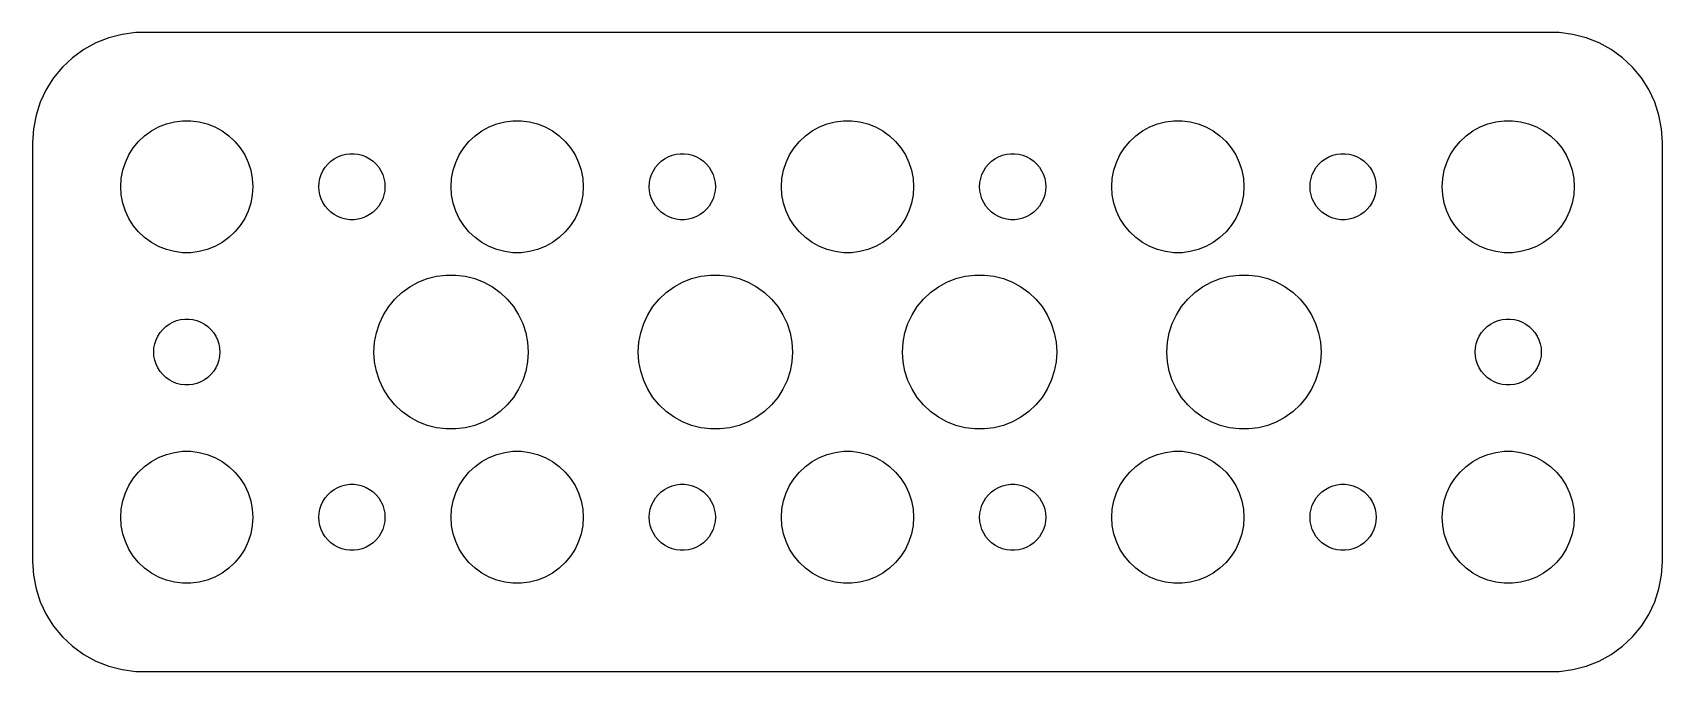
# Model space of a CAD drawing. Header units: metres. Extents: x -37 to 37, y 24.5 to 53.5.
import ezdxf

# ---------------------------------------------------------------- set-up
doc = ezdxf.new("R2010")
doc.units = ezdxf.units.M

msp = doc.modelspace()

# ---------------------------------------------------------------- linework, layer by layer
for p, q in [((-32.9369, 53.4114), (-33.5451, 53.2553)), ((-32.3139, 53.4901), (-32.9369, 53.4114)), ((32.3139, 53.4901), (-32.3139, 53.4901)), ((32.9369, 53.4114), (32.3139, 53.4901)), ((33.5451, 53.2553), (32.9369, 53.4114)), ((-34.6791, 52.7216), (-35.1871, 52.3526)), ((-34.1289, 53.0241), (-34.6791, 52.7216)), ((-33.5451, 53.2553), (-34.1289, 53.0241)), ((34.1289, 53.0241), (33.5451, 53.2553)), ((34.6791, 52.7216), (34.1289, 53.0241)), ((35.1871, 52.3526), (34.6791, 52.7216)), ((-35.6448, 51.9227), (-36.0451, 51.4389)), ((-35.1871, 52.3526), (-35.6448, 51.9227)), ((35.6448, 51.9227), (35.1871, 52.3526)), ((36.0451, 51.4389), (35.6448, 51.9227)), ((-36.0451, 51.4389), (-36.3815, 50.9088)), ((36.3815, 50.9088), (36.0451, 51.4389)), ((-36.6489, 50.3406), (-36.8429, 49.7434)), ((-36.3815, 50.9088), (-36.6489, 50.3406)), ((36.6489, 50.3406), (36.3815, 50.9088)), ((36.8429, 49.7434), (36.6489, 50.3406)), ((-36.8429, 49.7434), (-36.9606, 49.1267)), ((36.9606, 49.1267), (36.8429, 49.7434)), ((-36.9606, 49.1267), (-37, 48.5)), ((-31.9123, 48.8115), (-31.6075, 49.033)), ((-31.6075, 49.033), (-31.2773, 49.2145)), ((-31.2773, 49.2145), (-30.927, 49.3532)), ((-30.927, 49.3532), (-30.5621, 49.4469)), ((-30.5621, 49.4469), (-30.1884, 49.4941)), ((-30.1884, 49.4941), (-29.8116, 49.4941)), ((-29.8116, 49.4941), (-29.4379, 49.4469)), ((-29.4379, 49.4469), (-29.0729, 49.3532)), ((-29.0729, 49.3532), (-28.7227, 49.2145)), ((-28.7227, 49.2145), (-28.3925, 49.033)), ((-28.3925, 49.033), (-28.0877, 48.8115)), ((-16.9123, 48.8115), (-16.6075, 49.033)), ((-16.6075, 49.033), (-16.2773, 49.2145)), ((-16.2773, 49.2145), (-15.927, 49.3532)), ((-15.927, 49.3532), (-15.5621, 49.4469)), ((-15.5621, 49.4469), (-15.1884, 49.4941)), ((-15.1884, 49.4941), (-14.8116, 49.4941)), ((-14.8116, 49.4941), (-14.4379, 49.4469)), ((-14.4379, 49.4469), (-14.0729, 49.3532)), ((-14.0729, 49.3532), (-13.7227, 49.2145)), ((-13.7227, 49.2145), (-13.3925, 49.033)), ((-13.3925, 49.033), (-13.0877, 48.8115)), ((-1.91226, 48.8115), (-1.60747, 49.033)), ((-1.60747, 49.033), (-1.27733, 49.2145)), ((-1.27733, 49.2145), (-0.92705, 49.3532)), ((-0.92705, 49.3532), (-0.56213, 49.4469)), ((-0.56213, 49.4469), (-0.18837, 49.4941)), ((-0.18837, 49.4941), (0.18837, 49.4941)), ((0.18837, 49.4941), (0.56213, 49.4469)), ((0.56213, 49.4469), (0.92705, 49.3532)), ((0.92705, 49.3532), (1.27733, 49.2145)), ((1.27733, 49.2145), (1.60747, 49.033)), ((1.60747, 49.033), (1.91226, 48.8115)), ((13.0877, 48.8115), (13.3925, 49.033)), ((13.3925, 49.033), (13.7227, 49.2145)), ((13.7227, 49.2145), (14.0729, 49.3532)), ((14.0729, 49.3532), (14.4379, 49.4469)), ((14.4379, 49.4469), (14.8116, 49.4941)), ((14.8116, 49.4941), (15.1884, 49.4941)), ((15.1884, 49.4941), (15.5621, 49.4469)), ((15.5621, 49.4469), (15.927, 49.3532)), ((15.927, 49.3532), (16.2773, 49.2145)), ((16.2773, 49.2145), (16.6075, 49.033)), ((16.6075, 49.033), (16.9123, 48.8115)), ((28.0877, 48.8115), (28.3925, 49.033)), ((28.3925, 49.033), (28.7227, 49.2145)), ((28.7227, 49.2145), (29.0729, 49.3532)), ((29.0729, 49.3532), (29.4379, 49.4469)), ((29.4379, 49.4469), (29.8116, 49.4941)), ((29.8116, 49.4941), (30.1884, 49.4941)), ((30.1884, 49.4941), (30.5621, 49.4469)), ((30.5621, 49.4469), (30.927, 49.3532)), ((30.927, 49.3532), (31.2773, 49.2145)), ((31.2773, 49.2145), (31.6075, 49.033)), ((31.6075, 49.033), (31.9123, 48.8115)), ((37, 48.5), (36.9606, 49.1267)), ((-37, 48.5), (-37, 29.5)), ((-32.6289, 47.9453), (-32.427, 48.2634)), ((-32.427, 48.2634), (-32.1869, 48.5536)), ((-32.1869, 48.5536), (-31.9123, 48.8115)), ((-28.0877, 48.8115), (-27.8131, 48.5536)), ((-27.8131, 48.5536), (-27.5729, 48.2634)), ((-27.5729, 48.2634), (-27.3711, 47.9453)), ((-17.6289, 47.9453), (-17.427, 48.2634)), ((-17.427, 48.2634), (-17.1869, 48.5536)), ((-17.1869, 48.5536), (-16.9123, 48.8115)), ((-13.0877, 48.8115), (-12.8131, 48.5536)), ((-12.8131, 48.5536), (-12.5729, 48.2634)), ((-12.5729, 48.2634), (-12.3711, 47.9453)), ((-2.62891, 47.9453), (-2.42705, 48.2634)), ((-2.42705, 48.2634), (-2.1869, 48.5536)), ((-2.1869, 48.5536), (-1.91226, 48.8115)), ((1.91226, 48.8115), (2.1869, 48.5536)), ((2.1869, 48.5536), (2.42705, 48.2634)), ((2.42705, 48.2634), (2.62891, 47.9453)), ((12.3711, 47.9453), (12.5729, 48.2634)), ((12.5729, 48.2634), (12.8131, 48.5536)), ((12.8131, 48.5536), (13.0877, 48.8115)), ((16.9123, 48.8115), (17.1869, 48.5536)), ((17.1869, 48.5536), (17.427, 48.2634)), ((17.427, 48.2634), (17.6289, 47.9453)), ((27.3711, 47.9453), (27.5729, 48.2634)), ((27.5729, 48.2634), (27.8131, 48.5536)), ((27.8131, 48.5536), (28.0877, 48.8115)), ((31.9123, 48.8115), (32.1869, 48.5536)), ((32.1869, 48.5536), (32.427, 48.2634)), ((32.427, 48.2634), (32.6289, 47.9453)), ((37, 29.5), (37, 48.5)), ((-32.9057, 47.2461), (-32.7893, 47.6044)), ((-32.7893, 47.6044), (-32.6289, 47.9453)), ((-27.3711, 47.9453), (-27.2107, 47.6044)), ((-27.2107, 47.6044), (-27.0942, 47.2461)), ((-23.8145, 47.2226), (-23.7135, 47.3817)), ((-23.7135, 47.3817), (-23.5934, 47.5268)), ((-23.5934, 47.5268), (-23.4561, 47.6558)), ((-23.4561, 47.6558), (-23.3037, 47.7665)), ((-23.3037, 47.7665), (-23.1387, 47.8572)), ((-23.1387, 47.8572), (-22.9635, 47.9266)), ((-22.9635, 47.9266), (-22.7811, 47.9734)), ((-22.7811, 47.9734), (-22.5942, 47.997)), ((-22.5942, 47.997), (-22.4058, 47.997)), ((-22.4058, 47.997), (-22.2189, 47.9734)), ((-22.2189, 47.9734), (-22.0365, 47.9266)), ((-22.0365, 47.9266), (-21.8613, 47.8572)), ((-21.8613, 47.8572), (-21.6963, 47.7665)), ((-21.6963, 47.7665), (-21.5439, 47.6558)), ((-21.5439, 47.6558), (-21.4065, 47.5268)), ((-21.4065, 47.5268), (-21.2865, 47.3817)), ((-21.2865, 47.3817), (-21.1855, 47.2226)), ((-17.9057, 47.2461), (-17.7893, 47.6044)), ((-17.7893, 47.6044), (-17.6289, 47.9453)), ((-12.3711, 47.9453), (-12.2107, 47.6044)), ((-12.2107, 47.6044), (-12.0942, 47.2461)), ((-8.81445, 47.2226), (-8.71352, 47.3817)), ((-8.71352, 47.3817), (-8.59344, 47.5268)), ((-8.59344, 47.5268), (-8.45613, 47.6558)), ((-8.45613, 47.6558), (-8.30373, 47.7665)), ((-8.30373, 47.7665), (-8.13866, 47.8572)), ((-8.13866, 47.8572), (-7.96352, 47.9266)), ((-7.96352, 47.9266), (-7.78107, 47.9734)), ((-7.78107, 47.9734), (-7.59418, 47.997)), ((-7.59418, 47.997), (-7.40581, 47.997)), ((-7.40581, 47.997), (-7.21892, 47.9734)), ((-7.21892, 47.9734), (-7.03647, 47.9266)), ((-7.03647, 47.9266), (-6.86133, 47.8572)), ((-6.86133, 47.8572), (-6.69626, 47.7665)), ((-6.69626, 47.7665), (-6.54385, 47.6558)), ((-6.54385, 47.6558), (-6.40654, 47.5268)), ((-6.40654, 47.5268), (-6.28647, 47.3817)), ((-6.28647, 47.3817), (-6.18553, 47.2226)), ((-2.90575, 47.2461), (-2.78932, 47.6044)), ((-2.78932, 47.6044), (-2.62891, 47.9453)), ((2.62891, 47.9453), (2.78932, 47.6044)), ((2.78932, 47.6044), (2.90575, 47.2461)), ((6.18553, 47.2226), (6.28647, 47.3817)), ((6.28647, 47.3817), (6.40654, 47.5268)), ((6.40654, 47.5268), (6.54385, 47.6558)), ((6.54385, 47.6558), (6.69626, 47.7665)), ((6.69626, 47.7665), (6.86133, 47.8572)), ((6.86133, 47.8572), (7.03647, 47.9266)), ((7.03647, 47.9266), (7.21892, 47.9734)), ((7.21892, 47.9734), (7.40581, 47.997)), ((7.40581, 47.997), (7.59418, 47.997)), ((7.59418, 47.997), (7.78107, 47.9734)), ((7.78107, 47.9734), (7.96352, 47.9266)), ((7.96352, 47.9266), (8.13866, 47.8572)), ((8.13866, 47.8572), (8.30373, 47.7665)), ((8.30373, 47.7665), (8.45613, 47.6558)), ((8.45613, 47.6558), (8.59344, 47.5268)), ((8.59344, 47.5268), (8.71352, 47.3817)), ((8.71352, 47.3817), (8.81445, 47.2226)), ((12.0942, 47.2461), (12.2107, 47.6044)), ((12.2107, 47.6044), (12.3711, 47.9453)), ((17.6289, 47.9453), (17.7893, 47.6044)), ((17.7893, 47.6044), (17.9057, 47.2461)), ((21.1855, 47.2226), (21.2865, 47.3817)), ((21.2865, 47.3817), (21.4065, 47.5268)), ((21.4065, 47.5268), (21.5439, 47.6558)), ((21.5439, 47.6558), (21.6963, 47.7665)), ((21.6963, 47.7665), (21.8613, 47.8572)), ((21.8613, 47.8572), (22.0365, 47.9266)), ((22.0365, 47.9266), (22.2189, 47.9734)), ((22.2189, 47.9734), (22.4058, 47.997)), ((22.4058, 47.997), (22.5942, 47.997)), ((22.5942, 47.997), (22.7811, 47.9734)), ((22.7811, 47.9734), (22.9635, 47.9266)), ((22.9635, 47.9266), (23.1387, 47.8572)), ((23.1387, 47.8572), (23.3037, 47.7665)), ((23.3037, 47.7665), (23.4561, 47.6558)), ((23.4561, 47.6558), (23.5934, 47.5268)), ((23.5934, 47.5268), (23.7135, 47.3817)), ((23.7135, 47.3817), (23.8145, 47.2226)), ((27.0942, 47.2461), (27.2107, 47.6044)), ((27.2107, 47.6044), (27.3711, 47.9453)), ((32.6289, 47.9453), (32.7893, 47.6044)), ((32.7893, 47.6044), (32.9057, 47.2461)), ((-33, 46.5), (-32.9763, 46.876)), ((-32.9763, 46.876), (-32.9057, 47.2461)), ((-27.0942, 47.2461), (-27.0237, 46.876)), ((-27.0237, 46.876), (-27, 46.5)), ((-24, 46.5), (-23.9882, 46.688)), ((-23.9882, 46.688), (-23.9529, 46.873)), ((-23.9529, 46.873), (-23.8947, 47.0522)), ((-23.8947, 47.0522), (-23.8145, 47.2226)), ((-21.1855, 47.2226), (-21.1053, 47.0522)), ((-21.1053, 47.0522), (-21.0471, 46.873)), ((-21.0471, 46.873), (-21.0118, 46.688)), ((-21.0118, 46.688), (-21, 46.5)), ((-18, 46.5), (-17.9763, 46.876)), ((-17.9763, 46.876), (-17.9057, 47.2461)), ((-12.0942, 47.2461), (-12.0237, 46.876)), ((-12.0237, 46.876), (-12, 46.5)), ((-9, 46.5), (-8.98816, 46.688)), ((-8.98816, 46.688), (-8.95287, 46.873)), ((-8.95287, 46.873), (-8.89465, 47.0522)), ((-8.89465, 47.0522), (-8.81445, 47.2226)), ((-6.18553, 47.2226), (-6.10533, 47.0522)), ((-6.10533, 47.0522), (-6.04712, 46.873)), ((-6.04712, 46.873), (-6.01183, 46.688)), ((-6.01183, 46.688), (-6, 46.5)), ((-3, 46.5), (-2.97633, 46.876)), ((-2.97633, 46.876), (-2.90575, 47.2461)), ((2.90575, 47.2461), (2.97633, 46.876)), ((2.97633, 46.876), (3, 46.5)), ((6, 46.5), (6.01183, 46.688)), ((6.01183, 46.688), (6.04712, 46.873)), ((6.04712, 46.873), (6.10533, 47.0522)), ((6.10533, 47.0522), (6.18553, 47.2226)), ((8.81445, 47.2226), (8.89465, 47.0522)), ((8.89465, 47.0522), (8.95287, 46.873)), ((8.95287, 46.873), (8.98816, 46.688)), ((8.98816, 46.688), (9, 46.5)), ((12, 46.5), (12.0237, 46.876)), ((12.0237, 46.876), (12.0942, 47.2461)), ((17.9057, 47.2461), (17.9763, 46.876)), ((17.9763, 46.876), (18, 46.5)), ((21, 46.5), (21.0118, 46.688)), ((21.0118, 46.688), (21.0471, 46.873)), ((21.0471, 46.873), (21.1053, 47.0522)), ((21.1053, 47.0522), (21.1855, 47.2226)), ((23.8145, 47.2226), (23.8947, 47.0522)), ((23.8947, 47.0522), (23.9529, 46.873)), ((23.9529, 46.873), (23.9882, 46.688)), ((23.9882, 46.688), (24, 46.5)), ((27, 46.5), (27.0237, 46.876)), ((27.0237, 46.876), (27.0942, 47.2461)), ((32.9057, 47.2461), (32.9763, 46.876)), ((32.9763, 46.876), (33, 46.5)), ((-32.9763, 46.124), (-33, 46.5)), ((-32.9057, 45.7539), (-32.9763, 46.124)), ((-27.0237, 46.124), (-27.0942, 45.7539)), ((-27, 46.5), (-27.0237, 46.124)), ((-23.9882, 46.312), (-24, 46.5)), ((-23.9529, 46.127), (-23.9882, 46.312)), ((-23.8947, 45.9478), (-23.9529, 46.127)), ((-23.8145, 45.7774), (-23.8947, 45.9478)), ((-21.1053, 45.9478), (-21.1855, 45.7774)), ((-21.0471, 46.127), (-21.1053, 45.9478)), ((-21.0118, 46.312), (-21.0471, 46.127)), ((-21, 46.5), (-21.0118, 46.312)), ((-17.9763, 46.124), (-18, 46.5)), ((-17.9057, 45.7539), (-17.9763, 46.124)), ((-12.0237, 46.124), (-12.0942, 45.7539)), ((-12, 46.5), (-12.0237, 46.124)), ((-8.98816, 46.312), (-9, 46.5)), ((-8.95287, 46.127), (-8.98816, 46.312)), ((-8.89465, 45.9478), (-8.95287, 46.127)), ((-8.81445, 45.7774), (-8.89465, 45.9478)), ((-6.10533, 45.9478), (-6.18553, 45.7774)), ((-6.04712, 46.127), (-6.10533, 45.9478)), ((-6.01183, 46.312), (-6.04712, 46.127)), ((-6, 46.5), (-6.01183, 46.312)), ((-2.97633, 46.124), (-3, 46.5)), ((-2.90575, 45.7539), (-2.97633, 46.124)), ((2.97633, 46.124), (2.90575, 45.7539)), ((3, 46.5), (2.97633, 46.124)), ((6.01183, 46.312), (6, 46.5)), ((6.04712, 46.127), (6.01183, 46.312)), ((6.10533, 45.9478), (6.04712, 46.127)), ((6.18553, 45.7774), (6.10533, 45.9478)), ((8.89465, 45.9478), (8.81445, 45.7774)), ((8.95287, 46.127), (8.89465, 45.9478)), ((8.98816, 46.312), (8.95287, 46.127)), ((9, 46.5), (8.98816, 46.312)), ((12.0237, 46.124), (12, 46.5)), ((12.0942, 45.7539), (12.0237, 46.124)), ((17.9763, 46.124), (17.9057, 45.7539)), ((18, 46.5), (17.9763, 46.124)), ((21.0118, 46.312), (21, 46.5)), ((21.0471, 46.127), (21.0118, 46.312)), ((21.1053, 45.9478), (21.0471, 46.127)), ((21.1855, 45.7774), (21.1053, 45.9478)), ((23.8947, 45.9478), (23.8145, 45.7774)), ((23.9529, 46.127), (23.8947, 45.9478)), ((23.9882, 46.312), (23.9529, 46.127)), ((24, 46.5), (23.9882, 46.312)), ((27.0237, 46.124), (27, 46.5)), ((27.0942, 45.7539), (27.0237, 46.124)), ((32.9763, 46.124), (32.9057, 45.7539)), ((33, 46.5), (32.9763, 46.124)), ((-32.7893, 45.3956), (-32.9057, 45.7539)), ((-32.6289, 45.0547), (-32.7893, 45.3956)), ((-27.2107, 45.3956), (-27.3711, 45.0547)), ((-27.0942, 45.7539), (-27.2107, 45.3956)), ((-23.7135, 45.6183), (-23.8145, 45.7774)), ((-23.5934, 45.4732), (-23.7135, 45.6183)), ((-23.4561, 45.3442), (-23.5934, 45.4732)), ((-23.3037, 45.2335), (-23.4561, 45.3442)), ((-23.1387, 45.1427), (-23.3037, 45.2335)), ((-22.9635, 45.0734), (-23.1387, 45.1427)), ((-21.8613, 45.1427), (-22.0365, 45.0734)), ((-21.6963, 45.2335), (-21.8613, 45.1427)), ((-21.5439, 45.3442), (-21.6963, 45.2335)), ((-21.4065, 45.4732), (-21.5439, 45.3442)), ((-21.2865, 45.6183), (-21.4065, 45.4732)), ((-21.1855, 45.7774), (-21.2865, 45.6183)), ((-17.7893, 45.3956), (-17.9057, 45.7539)), ((-17.6289, 45.0547), (-17.7893, 45.3956)), ((-12.2107, 45.3956), (-12.3711, 45.0547)), ((-12.0942, 45.7539), (-12.2107, 45.3956)), ((-8.71352, 45.6183), (-8.81445, 45.7774)), ((-8.59344, 45.4732), (-8.71352, 45.6183)), ((-8.45613, 45.3442), (-8.59344, 45.4732)), ((-8.30373, 45.2335), (-8.45613, 45.3442)), ((-8.13866, 45.1427), (-8.30373, 45.2335)), ((-7.96352, 45.0734), (-8.13866, 45.1427)), ((-6.86133, 45.1427), (-7.03647, 45.0734)), ((-6.69626, 45.2335), (-6.86133, 45.1427)), ((-6.54385, 45.3442), (-6.69626, 45.2335)), ((-6.40654, 45.4732), (-6.54385, 45.3442)), ((-6.28647, 45.6183), (-6.40654, 45.4732)), ((-6.18553, 45.7774), (-6.28647, 45.6183)), ((-2.78932, 45.3956), (-2.90575, 45.7539)), ((-2.62891, 45.0547), (-2.78932, 45.3956)), ((2.78932, 45.3956), (2.62891, 45.0547)), ((2.90575, 45.7539), (2.78932, 45.3956)), ((6.28647, 45.6183), (6.18553, 45.7774)), ((6.40654, 45.4732), (6.28647, 45.6183)), ((6.54385, 45.3442), (6.40654, 45.4732)), ((6.69626, 45.2335), (6.54385, 45.3442)), ((6.86133, 45.1427), (6.69626, 45.2335)), ((7.03647, 45.0734), (6.86133, 45.1427)), ((8.13866, 45.1427), (7.96352, 45.0734)), ((8.30373, 45.2335), (8.13866, 45.1427)), ((8.45613, 45.3442), (8.30373, 45.2335)), ((8.59344, 45.4732), (8.45613, 45.3442)), ((8.71352, 45.6183), (8.59344, 45.4732)), ((8.81445, 45.7774), (8.71352, 45.6183)), ((12.2107, 45.3956), (12.0942, 45.7539)), ((12.3711, 45.0547), (12.2107, 45.3956)), ((17.7893, 45.3956), (17.6289, 45.0547)), ((17.9057, 45.7539), (17.7893, 45.3956)), ((21.2865, 45.6183), (21.1855, 45.7774)), ((21.4065, 45.4732), (21.2865, 45.6183)), ((21.5439, 45.3442), (21.4065, 45.4732)), ((21.6963, 45.2335), (21.5439, 45.3442)), ((21.8613, 45.1427), (21.6963, 45.2335)), ((22.0365, 45.0734), (21.8613, 45.1427)), ((23.1387, 45.1427), (22.9635, 45.0734)), ((23.3037, 45.2335), (23.1387, 45.1427)), ((23.4561, 45.3442), (23.3037, 45.2335)), ((23.5934, 45.4732), (23.4561, 45.3442)), ((23.7135, 45.6183), (23.5934, 45.4732)), ((23.8145, 45.7774), (23.7135, 45.6183)), ((27.2107, 45.3956), (27.0942, 45.7539)), ((27.3711, 45.0547), (27.2107, 45.3956)), ((32.7893, 45.3956), (32.6289, 45.0547)), ((32.9057, 45.7539), (32.7893, 45.3956)), ((-32.427, 44.7366), (-32.6289, 45.0547)), ((-32.1869, 44.4464), (-32.427, 44.7366)), ((-31.9123, 44.1884), (-32.1869, 44.4464)), ((-27.8131, 44.4464), (-28.0877, 44.1884)), ((-27.5729, 44.7366), (-27.8131, 44.4464)), ((-27.3711, 45.0547), (-27.5729, 44.7366)), ((-22.7811, 45.0266), (-22.9635, 45.0734)), ((-22.5942, 45.0029), (-22.7811, 45.0266)), ((-22.4058, 45.0029), (-22.5942, 45.0029)), ((-22.2189, 45.0266), (-22.4058, 45.0029)), ((-22.0365, 45.0734), (-22.2189, 45.0266)), ((-17.427, 44.7366), (-17.6289, 45.0547)), ((-17.1869, 44.4464), (-17.427, 44.7366)), ((-16.9123, 44.1884), (-17.1869, 44.4464)), ((-12.8131, 44.4464), (-13.0877, 44.1884)), ((-12.5729, 44.7366), (-12.8131, 44.4464)), ((-12.3711, 45.0547), (-12.5729, 44.7366)), ((-7.78107, 45.0266), (-7.96352, 45.0734)), ((-7.59418, 45.0029), (-7.78107, 45.0266)), ((-7.40581, 45.0029), (-7.59418, 45.0029)), ((-7.21892, 45.0266), (-7.40581, 45.0029)), ((-7.03647, 45.0734), (-7.21892, 45.0266)), ((-2.42705, 44.7366), (-2.62891, 45.0547)), ((-2.1869, 44.4464), (-2.42705, 44.7366)), ((-1.91226, 44.1884), (-2.1869, 44.4464)), ((2.1869, 44.4464), (1.91226, 44.1884)), ((2.42705, 44.7366), (2.1869, 44.4464)), ((2.62891, 45.0547), (2.42705, 44.7366)), ((7.21892, 45.0266), (7.03647, 45.0734)), ((7.40581, 45.0029), (7.21892, 45.0266)), ((7.59418, 45.0029), (7.40581, 45.0029)), ((7.78107, 45.0266), (7.59418, 45.0029)), ((7.96352, 45.0734), (7.78107, 45.0266)), ((12.5729, 44.7366), (12.3711, 45.0547)), ((12.8131, 44.4464), (12.5729, 44.7366)), ((13.0877, 44.1884), (12.8131, 44.4464)), ((17.1869, 44.4464), (16.9123, 44.1884)), ((17.427, 44.7366), (17.1869, 44.4464)), ((17.6289, 45.0547), (17.427, 44.7366)), ((22.2189, 45.0266), (22.0365, 45.0734)), ((22.4058, 45.0029), (22.2189, 45.0266)), ((22.5942, 45.0029), (22.4058, 45.0029)), ((22.7811, 45.0266), (22.5942, 45.0029)), ((22.9635, 45.0734), (22.7811, 45.0266)), ((27.5729, 44.7366), (27.3711, 45.0547)), ((27.8131, 44.4464), (27.5729, 44.7366)), ((28.0877, 44.1884), (27.8131, 44.4464)), ((32.1869, 44.4464), (31.9123, 44.1884)), ((32.427, 44.7366), (32.1869, 44.4464)), ((32.6289, 45.0547), (32.427, 44.7366)), ((-31.6075, 43.967), (-31.9123, 44.1884)), ((-31.2773, 43.7855), (-31.6075, 43.967)), ((-30.927, 43.6468), (-31.2773, 43.7855)), ((-28.7227, 43.7855), (-29.0729, 43.6468)), ((-28.3925, 43.967), (-28.7227, 43.7855)), ((-28.0877, 44.1884), (-28.3925, 43.967)), ((-16.6075, 43.967), (-16.9123, 44.1884)), ((-16.2773, 43.7855), (-16.6075, 43.967)), ((-15.927, 43.6468), (-16.2773, 43.7855)), ((-13.7227, 43.7855), (-14.0729, 43.6468)), ((-13.3925, 43.967), (-13.7227, 43.7855)), ((-13.0877, 44.1884), (-13.3925, 43.967)), ((-1.60747, 43.967), (-1.91226, 44.1884)), ((-1.27733, 43.7855), (-1.60747, 43.967)), ((-0.92705, 43.6468), (-1.27733, 43.7855)), ((1.27733, 43.7855), (0.92705, 43.6468)), ((1.60747, 43.967), (1.27733, 43.7855)), ((1.91226, 44.1884), (1.60747, 43.967)), ((13.3925, 43.967), (13.0877, 44.1884)), ((13.7227, 43.7855), (13.3925, 43.967)), ((14.0729, 43.6468), (13.7227, 43.7855)), ((16.2773, 43.7855), (15.927, 43.6468)), ((16.6075, 43.967), (16.2773, 43.7855)), ((16.9123, 44.1884), (16.6075, 43.967)), ((28.3925, 43.967), (28.0877, 44.1884)), ((28.7227, 43.7855), (28.3925, 43.967)), ((29.0729, 43.6468), (28.7227, 43.7855)), ((31.2773, 43.7855), (30.927, 43.6468)), ((31.6075, 43.967), (31.2773, 43.7855)), ((31.9123, 44.1884), (31.6075, 43.967)), ((-30.5621, 43.5531), (-30.927, 43.6468)), ((-30.1884, 43.5059), (-30.5621, 43.5531)), ((-29.8116, 43.5059), (-30.1884, 43.5059)), ((-29.4379, 43.5531), (-29.8116, 43.5059)), ((-29.0729, 43.6468), (-29.4379, 43.5531)), ((-15.5621, 43.5531), (-15.927, 43.6468)), ((-15.1884, 43.5059), (-15.5621, 43.5531)), ((-14.8116, 43.5059), (-15.1884, 43.5059)), ((-14.4379, 43.5531), (-14.8116, 43.5059)), ((-14.0729, 43.6468), (-14.4379, 43.5531)), ((-0.56213, 43.5531), (-0.92705, 43.6468)), ((-0.18837, 43.5059), (-0.56213, 43.5531)), ((0.18837, 43.5059), (-0.18837, 43.5059)), ((0.56213, 43.5531), (0.18837, 43.5059)), ((0.92705, 43.6468), (0.56213, 43.5531)), ((14.4379, 43.5531), (14.0729, 43.6468)), ((14.8116, 43.5059), (14.4379, 43.5531)), ((15.1884, 43.5059), (14.8116, 43.5059)), ((15.5621, 43.5531), (15.1884, 43.5059)), ((15.927, 43.6468), (15.5621, 43.5531)), ((29.4379, 43.5531), (29.0729, 43.6468)), ((29.8116, 43.5059), (29.4379, 43.5531)), ((30.1884, 43.5059), (29.8116, 43.5059)), ((30.5621, 43.5531), (30.1884, 43.5059)), ((30.927, 43.6468), (30.5621, 43.5531)), ((-19.4902, 42.1669), (-19.0816, 42.3287)), ((-19.0816, 42.3287), (-18.6558, 42.438)), ((-18.6558, 42.438), (-18.2198, 42.4931)), ((-18.2198, 42.4931), (-17.7802, 42.4931)), ((-17.7802, 42.4931), (-17.3442, 42.438)), ((-17.3442, 42.438), (-16.9184, 42.3287)), ((-16.9184, 42.3287), (-16.5098, 42.1669)), ((-7.49022, 42.1669), (-7.08156, 42.3287)), ((-7.08156, 42.3287), (-6.65582, 42.438)), ((-6.65582, 42.438), (-6.21976, 42.4931)), ((-6.21976, 42.4931), (-5.78023, 42.4931)), ((-5.78023, 42.4931), (-5.34416, 42.438)), ((-5.34416, 42.438), (-4.91843, 42.3287)), ((-4.91843, 42.3287), (-4.50977, 42.1669)), ((4.50977, 42.1669), (4.91843, 42.3287)), ((4.91843, 42.3287), (5.34416, 42.438)), ((5.34416, 42.438), (5.78023, 42.4931)), ((5.78023, 42.4931), (6.21976, 42.4931)), ((6.21976, 42.4931), (6.65582, 42.438)), ((6.65582, 42.438), (7.08156, 42.3287)), ((7.08156, 42.3287), (7.49022, 42.1669)), ((16.5098, 42.1669), (16.9184, 42.3287)), ((16.9184, 42.3287), (17.3442, 42.438)), ((17.3442, 42.438), (17.7802, 42.4931)), ((17.7802, 42.4931), (18.2198, 42.4931)), ((18.2198, 42.4931), (18.6558, 42.438)), ((18.6558, 42.438), (19.0816, 42.3287)), ((19.0816, 42.3287), (19.4902, 42.1669)), ((-20.5514, 41.3959), (-20.231, 41.6968)), ((-20.231, 41.6968), (-19.8754, 41.9551)), ((-19.8754, 41.9551), (-19.4902, 42.1669)), ((-16.5098, 42.1669), (-16.1246, 41.9551)), ((-16.1246, 41.9551), (-15.769, 41.6968)), ((-15.769, 41.6968), (-15.4486, 41.3959)), ((-8.55138, 41.3959), (-8.23097, 41.6968)), ((-8.23097, 41.6968), (-7.87538, 41.9551)), ((-7.87538, 41.9551), (-7.49022, 42.1669)), ((-4.50977, 42.1669), (-4.1246, 41.9551)), ((-4.1246, 41.9551), (-3.76901, 41.6968)), ((-3.76901, 41.6968), (-3.44861, 41.3959)), ((3.44861, 41.3959), (3.76901, 41.6968)), ((3.76901, 41.6968), (4.1246, 41.9551)), ((4.1246, 41.9551), (4.50977, 42.1669)), ((7.49022, 42.1669), (7.87538, 41.9551)), ((7.87538, 41.9551), (8.23097, 41.6968)), ((8.23097, 41.6968), (8.55138, 41.3959)), ((15.4486, 41.3959), (15.769, 41.6968)), ((15.769, 41.6968), (16.1246, 41.9551)), ((16.1246, 41.9551), (16.5098, 42.1669)), ((19.4902, 42.1669), (19.8754, 41.9551)), ((19.8754, 41.9551), (20.231, 41.6968)), ((20.231, 41.6968), (20.5514, 41.3959)), ((-21.0671, 40.6861), (-20.8316, 41.0572)), ((-20.8316, 41.0572), (-20.5514, 41.3959)), ((-15.4486, 41.3959), (-15.1684, 41.0572)), ((-15.1684, 41.0572), (-14.9329, 40.6861)), ((-9.06706, 40.6861), (-8.83156, 41.0572)), ((-8.83156, 41.0572), (-8.55138, 41.3959)), ((-3.44861, 41.3959), (-3.16843, 41.0572)), ((-3.16843, 41.0572), (-2.93292, 40.6861)), ((2.93292, 40.6861), (3.16843, 41.0572)), ((3.16843, 41.0572), (3.44861, 41.3959)), ((8.55138, 41.3959), (8.83156, 41.0572)), ((8.83156, 41.0572), (9.06706, 40.6861)), ((14.9329, 40.6861), (15.1684, 41.0572)), ((15.1684, 41.0572), (15.4486, 41.3959)), ((20.5514, 41.3959), (20.8316, 41.0572)), ((20.8316, 41.0572), (21.0671, 40.6861)), ((-31.2135, 39.8817), (-31.0934, 40.0268)), ((-31.0934, 40.0268), (-30.9561, 40.1558)), ((-30.9561, 40.1558), (-30.8037, 40.2665)), ((-30.8037, 40.2665), (-30.6387, 40.3572)), ((-30.6387, 40.3572), (-30.4635, 40.4266)), ((-30.4635, 40.4266), (-30.2811, 40.4734)), ((-30.2811, 40.4734), (-30.0942, 40.497)), ((-30.0942, 40.497), (-29.9058, 40.497)), ((-29.9058, 40.497), (-29.7189, 40.4734)), ((-29.7189, 40.4734), (-29.5365, 40.4266)), ((-29.5365, 40.4266), (-29.3613, 40.3572)), ((-29.3613, 40.3572), (-29.1963, 40.2665)), ((-29.1963, 40.2665), (-29.0439, 40.1558)), ((-29.0439, 40.1558), (-28.9065, 40.0268)), ((-28.9065, 40.0268), (-28.7865, 39.8817)), ((-21.39, 39.8704), (-21.2542, 40.2884)), ((-21.2542, 40.2884), (-21.0671, 40.6861)), ((-14.9329, 40.6861), (-14.7458, 40.2884)), ((-14.7458, 40.2884), (-14.61, 39.8704)), ((-9.39003, 39.8704), (-9.25421, 40.2884)), ((-9.25421, 40.2884), (-9.06706, 40.6861)), ((-2.93292, 40.6861), (-2.74577, 40.2884)), ((-2.74577, 40.2884), (-2.60995, 39.8704)), ((2.60995, 39.8704), (2.74577, 40.2884)), ((2.74577, 40.2884), (2.93292, 40.6861)), ((9.06706, 40.6861), (9.25421, 40.2884)), ((9.25421, 40.2884), (9.39003, 39.8704)), ((14.61, 39.8704), (14.7458, 40.2884)), ((14.7458, 40.2884), (14.9329, 40.6861)), ((21.0671, 40.6861), (21.2542, 40.2884)), ((21.2542, 40.2884), (21.39, 39.8704)), ((28.7865, 39.8817), (28.9065, 40.0268)), ((28.9065, 40.0268), (29.0439, 40.1558)), ((29.0439, 40.1558), (29.1963, 40.2665)), ((29.1963, 40.2665), (29.3613, 40.3572)), ((29.3613, 40.3572), (29.5365, 40.4266)), ((29.5365, 40.4266), (29.7189, 40.4734)), ((29.7189, 40.4734), (29.9058, 40.497)), ((29.9058, 40.497), (30.0942, 40.497)), ((30.0942, 40.497), (30.2811, 40.4734)), ((30.2811, 40.4734), (30.4635, 40.4266)), ((30.4635, 40.4266), (30.6387, 40.3572)), ((30.6387, 40.3572), (30.8037, 40.2665)), ((30.8037, 40.2665), (30.9561, 40.1558)), ((30.9561, 40.1558), (31.0934, 40.0268)), ((31.0934, 40.0268), (31.2135, 39.8817)), ((-31.4882, 39.188), (-31.4529, 39.373)), ((-31.4529, 39.373), (-31.3947, 39.5522)), ((-31.3947, 39.5522), (-31.3145, 39.7226)), ((-31.3145, 39.7226), (-31.2135, 39.8817)), ((-28.7865, 39.8817), (-28.6855, 39.7226)), ((-28.6855, 39.7226), (-28.6053, 39.5522)), ((-28.6053, 39.5522), (-28.5471, 39.373)), ((-28.5471, 39.373), (-28.5118, 39.188)), ((-21.5, 39), (-21.4724, 39.4387)), ((-21.4724, 39.4387), (-21.39, 39.8704)), ((-14.61, 39.8704), (-14.5276, 39.4387)), ((-14.5276, 39.4387), (-14.5, 39)), ((-9.5, 39), (-9.4724, 39.4387)), ((-9.4724, 39.4387), (-9.39003, 39.8704)), ((-2.60995, 39.8704), (-2.52759, 39.4387)), ((-2.52759, 39.4387), (-2.5, 39)), ((2.5, 39), (2.52759, 39.4387)), ((2.52759, 39.4387), (2.60995, 39.8704)), ((9.39003, 39.8704), (9.4724, 39.4387)), ((9.4724, 39.4387), (9.5, 39)), ((14.5, 39), (14.5276, 39.4387)), ((14.5276, 39.4387), (14.61, 39.8704)), ((21.39, 39.8704), (21.4724, 39.4387)), ((21.4724, 39.4387), (21.5, 39)), ((28.5118, 39.188), (28.5471, 39.373)), ((28.5471, 39.373), (28.6053, 39.5522)), ((28.6053, 39.5522), (28.6855, 39.7226)), ((28.6855, 39.7226), (28.7865, 39.8817)), ((31.2135, 39.8817), (31.3145, 39.7226)), ((31.3145, 39.7226), (31.3947, 39.5522)), ((31.3947, 39.5522), (31.4529, 39.373)), ((31.4529, 39.373), (31.4882, 39.188)), ((-31.5, 39), (-31.4882, 39.188)), ((-31.4882, 38.812), (-31.5, 39)), ((-31.4529, 38.627), (-31.4882, 38.812)), ((-31.3947, 38.4478), (-31.4529, 38.627)), ((-28.5471, 38.627), (-28.6053, 38.4478)), ((-28.5118, 38.812), (-28.5471, 38.627)), ((-28.5118, 39.188), (-28.5, 39)), ((-28.5, 39), (-28.5118, 38.812)), ((-21.4724, 38.5613), (-21.5, 39)), ((-21.39, 38.1296), (-21.4724, 38.5613)), ((-14.5276, 38.5613), (-14.61, 38.1296)), ((-14.5, 39), (-14.5276, 38.5613)), ((-9.4724, 38.5613), (-9.5, 39)), ((-9.39003, 38.1296), (-9.4724, 38.5613)), ((-2.52759, 38.5613), (-2.60995, 38.1296)), ((-2.5, 39), (-2.52759, 38.5613)), ((2.52759, 38.5613), (2.5, 39)), ((2.60995, 38.1296), (2.52759, 38.5613)), ((9.4724, 38.5613), (9.39003, 38.1296)), ((9.5, 39), (9.4724, 38.5613)), ((14.5276, 38.5613), (14.5, 39)), ((14.61, 38.1296), (14.5276, 38.5613)), ((21.4724, 38.5613), (21.39, 38.1296)), ((21.5, 39), (21.4724, 38.5613)), ((28.5, 39), (28.5118, 39.188)), ((28.5118, 38.812), (28.5, 39)), ((28.5471, 38.627), (28.5118, 38.812)), ((28.6053, 38.4478), (28.5471, 38.627)), ((31.4529, 38.627), (31.3947, 38.4478)), ((31.4882, 38.812), (31.4529, 38.627)), ((31.4882, 39.188), (31.5, 39)), ((31.5, 39), (31.4882, 38.812)), ((-31.3145, 38.2774), (-31.3947, 38.4478)), ((-31.2135, 38.1183), (-31.3145, 38.2774)), ((-31.0934, 37.9732), (-31.2135, 38.1183)), ((-30.9561, 37.8442), (-31.0934, 37.9732)), ((-30.8037, 37.7335), (-30.9561, 37.8442)), ((-29.0439, 37.8442), (-29.1963, 37.7335)), ((-28.9065, 37.9732), (-29.0439, 37.8442)), ((-28.7865, 38.1183), (-28.9065, 37.9732)), ((-28.6855, 38.2774), (-28.7865, 38.1183)), ((-28.6053, 38.4478), (-28.6855, 38.2774)), ((-21.2542, 37.7116), (-21.39, 38.1296)), ((-14.61, 38.1296), (-14.7458, 37.7116)), ((-9.25421, 37.7116), (-9.39003, 38.1296)), ((-2.60995, 38.1296), (-2.74577, 37.7116)), ((2.74577, 37.7116), (2.60995, 38.1296)), ((9.39003, 38.1296), (9.25421, 37.7116)), ((14.7458, 37.7116), (14.61, 38.1296)), ((21.39, 38.1296), (21.2542, 37.7116)), ((28.6855, 38.2774), (28.6053, 38.4478)), ((28.7865, 38.1183), (28.6855, 38.2774)), ((28.9065, 37.9732), (28.7865, 38.1183)), ((29.0439, 37.8442), (28.9065, 37.9732)), ((29.1963, 37.7335), (29.0439, 37.8442)), ((30.9561, 37.8442), (30.8037, 37.7335)), ((31.0934, 37.9732), (30.9561, 37.8442)), ((31.2135, 38.1183), (31.0934, 37.9732)), ((31.3145, 38.2774), (31.2135, 38.1183)), ((31.3947, 38.4478), (31.3145, 38.2774)), ((-30.6387, 37.6428), (-30.8037, 37.7335)), ((-30.4635, 37.5734), (-30.6387, 37.6428)), ((-30.2811, 37.5266), (-30.4635, 37.5734)), ((-30.0942, 37.503), (-30.2811, 37.5266)), ((-29.9058, 37.503), (-30.0942, 37.503)), ((-29.7189, 37.5266), (-29.9058, 37.503)), ((-29.5365, 37.5734), (-29.7189, 37.5266)), ((-29.3613, 37.6428), (-29.5365, 37.5734)), ((-29.1963, 37.7335), (-29.3613, 37.6428)), ((-21.0671, 37.3139), (-21.2542, 37.7116)), ((-20.8316, 36.9428), (-21.0671, 37.3139)), ((-14.9329, 37.3139), (-15.1684, 36.9428)), ((-14.7458, 37.7116), (-14.9329, 37.3139)), ((-9.06706, 37.3139), (-9.25421, 37.7116)), ((-8.83156, 36.9428), (-9.06706, 37.3139)), ((-2.93292, 37.3139), (-3.16843, 36.9428)), ((-2.74577, 37.7116), (-2.93292, 37.3139)), ((2.93292, 37.3139), (2.74577, 37.7116)), ((3.16843, 36.9428), (2.93292, 37.3139)), ((9.06706, 37.3139), (8.83156, 36.9428)), ((9.25421, 37.7116), (9.06706, 37.3139)), ((14.9329, 37.3139), (14.7458, 37.7116)), ((15.1684, 36.9428), (14.9329, 37.3139)), ((21.0671, 37.3139), (20.8316, 36.9428)), ((21.2542, 37.7116), (21.0671, 37.3139)), ((29.3613, 37.6428), (29.1963, 37.7335)), ((29.5365, 37.5734), (29.3613, 37.6428)), ((29.7189, 37.5266), (29.5365, 37.5734)), ((29.9058, 37.503), (29.7189, 37.5266)), ((30.0942, 37.503), (29.9058, 37.503)), ((30.2811, 37.5266), (30.0942, 37.503)), ((30.4635, 37.5734), (30.2811, 37.5266)), ((30.6387, 37.6428), (30.4635, 37.5734)), ((30.8037, 37.7335), (30.6387, 37.6428)), ((-20.5514, 36.6041), (-20.8316, 36.9428)), ((-20.231, 36.3032), (-20.5514, 36.6041)), ((-19.8754, 36.0449), (-20.231, 36.3032)), ((-15.769, 36.3032), (-16.1246, 36.0449)), ((-15.4486, 36.6041), (-15.769, 36.3032)), ((-15.1684, 36.9428), (-15.4486, 36.6041)), ((-8.55138, 36.6041), (-8.83156, 36.9428)), ((-8.23097, 36.3032), (-8.55138, 36.6041)), ((-7.87538, 36.0449), (-8.23097, 36.3032)), ((-3.76901, 36.3032), (-4.1246, 36.0449)), ((-3.44861, 36.6041), (-3.76901, 36.3032)), ((-3.16843, 36.9428), (-3.44861, 36.6041)), ((3.44861, 36.6041), (3.16843, 36.9428)), ((3.76901, 36.3032), (3.44861, 36.6041)), ((4.1246, 36.0449), (3.76901, 36.3032)), ((8.23097, 36.3032), (7.87538, 36.0449)), ((8.55138, 36.6041), (8.23097, 36.3032)), ((8.83156, 36.9428), (8.55138, 36.6041)), ((15.4486, 36.6041), (15.1684, 36.9428)), ((15.769, 36.3032), (15.4486, 36.6041)), ((16.1246, 36.0449), (15.769, 36.3032)), ((20.231, 36.3032), (19.8754, 36.0449)), ((20.5514, 36.6041), (20.231, 36.3032)), ((20.8316, 36.9428), (20.5514, 36.6041)), ((-19.4902, 35.8331), (-19.8754, 36.0449)), ((-19.0816, 35.6713), (-19.4902, 35.8331)), ((-18.6558, 35.562), (-19.0816, 35.6713)), ((-18.2198, 35.5069), (-18.6558, 35.562)), ((-17.3442, 35.562), (-17.7802, 35.5069)), ((-16.9184, 35.6713), (-17.3442, 35.562)), ((-16.5098, 35.8331), (-16.9184, 35.6713)), ((-16.1246, 36.0449), (-16.5098, 35.8331)), ((-7.49022, 35.8331), (-7.87538, 36.0449)), ((-7.08156, 35.6713), (-7.49022, 35.8331)), ((-6.65582, 35.562), (-7.08156, 35.6713)), ((-6.21976, 35.5069), (-6.65582, 35.562)), ((-5.34416, 35.562), (-5.78023, 35.5069)), ((-4.91843, 35.6713), (-5.34416, 35.562)), ((-4.50977, 35.8331), (-4.91843, 35.6713)), ((-4.1246, 36.0449), (-4.50977, 35.8331)), ((4.50977, 35.8331), (4.1246, 36.0449)), ((4.91843, 35.6713), (4.50977, 35.8331)), ((5.34416, 35.562), (4.91843, 35.6713)), ((5.78023, 35.5069), (5.34416, 35.562)), ((6.65582, 35.562), (6.21976, 35.5069)), ((7.08156, 35.6713), (6.65582, 35.562)), ((7.49022, 35.8331), (7.08156, 35.6713)), ((7.87538, 36.0449), (7.49022, 35.8331)), ((16.5098, 35.8331), (16.1246, 36.0449)), ((16.9184, 35.6713), (16.5098, 35.8331)), ((17.3442, 35.562), (16.9184, 35.6713)), ((17.7802, 35.5069), (17.3442, 35.562)), ((18.6558, 35.562), (18.2198, 35.5069)), ((19.0816, 35.6713), (18.6558, 35.562)), ((19.4902, 35.8331), (19.0816, 35.6713)), ((19.8754, 36.0449), (19.4902, 35.8331)), ((-17.7802, 35.5069), (-18.2198, 35.5069)), ((-5.78023, 35.5069), (-6.21976, 35.5069)), ((6.21976, 35.5069), (5.78023, 35.5069)), ((18.2198, 35.5069), (17.7802, 35.5069)), ((-31.6075, 34.033), (-31.2773, 34.2145)), ((-31.2773, 34.2145), (-30.927, 34.3532)), ((-30.927, 34.3532), (-30.5621, 34.4469)), ((-30.5621, 34.4469), (-30.1884, 34.4941)), ((-30.1884, 34.4941), (-29.8116, 34.4941)), ((-29.8116, 34.4941), (-29.4379, 34.4469)), ((-29.4379, 34.4469), (-29.0729, 34.3532)), ((-29.0729, 34.3532), (-28.7227, 34.2145)), ((-28.7227, 34.2145), (-28.3925, 34.033)), ((-16.6075, 34.033), (-16.2773, 34.2145)), ((-16.2773, 34.2145), (-15.927, 34.3532)), ((-15.927, 34.3532), (-15.5621, 34.4469)), ((-15.5621, 34.4469), (-15.1884, 34.4941)), ((-15.1884, 34.4941), (-14.8116, 34.4941)), ((-14.8116, 34.4941), (-14.4379, 34.4469)), ((-14.4379, 34.4469), (-14.0729, 34.3532)), ((-14.0729, 34.3532), (-13.7227, 34.2145)), ((-13.7227, 34.2145), (-13.3925, 34.033)), ((-1.60747, 34.033), (-1.27733, 34.2145)), ((-1.27733, 34.2145), (-0.92705, 34.3532)), ((-0.92705, 34.3532), (-0.56213, 34.4469)), ((-0.56213, 34.4469), (-0.18837, 34.4941)), ((-0.18837, 34.4941), (0.18837, 34.4941)), ((0.18837, 34.4941), (0.56213, 34.4469)), ((0.56213, 34.4469), (0.92705, 34.3532)), ((0.92705, 34.3532), (1.27733, 34.2145)), ((1.27733, 34.2145), (1.60747, 34.033)), ((13.3925, 34.033), (13.7227, 34.2145)), ((13.7227, 34.2145), (14.0729, 34.3532)), ((14.0729, 34.3532), (14.4379, 34.4469)), ((14.4379, 34.4469), (14.8116, 34.4941)), ((14.8116, 34.4941), (15.1884, 34.4941)), ((15.1884, 34.4941), (15.5621, 34.4469)), ((15.5621, 34.4469), (15.927, 34.3532)), ((15.927, 34.3532), (16.2773, 34.2145)), ((16.2773, 34.2145), (16.6075, 34.033)), ((28.3925, 34.033), (28.7227, 34.2145)), ((28.7227, 34.2145), (29.0729, 34.3532)), ((29.0729, 34.3532), (29.4379, 34.4469)), ((29.4379, 34.4469), (29.8116, 34.4941)), ((29.8116, 34.4941), (30.1884, 34.4941)), ((30.1884, 34.4941), (30.5621, 34.4469)), ((30.5621, 34.4469), (30.927, 34.3532)), ((30.927, 34.3532), (31.2773, 34.2145)), ((31.2773, 34.2145), (31.6075, 34.033)), ((-32.427, 33.2634), (-32.1869, 33.5536)), ((-32.1869, 33.5536), (-31.9123, 33.8116)), ((-31.9123, 33.8116), (-31.6075, 34.033)), ((-28.3925, 34.033), (-28.0877, 33.8116)), ((-28.0877, 33.8116), (-27.8131, 33.5536)), ((-27.8131, 33.5536), (-27.5729, 33.2634)), ((-17.427, 33.2634), (-17.1869, 33.5536)), ((-17.1869, 33.5536), (-16.9123, 33.8116)), ((-16.9123, 33.8116), (-16.6075, 34.033)), ((-13.3925, 34.033), (-13.0877, 33.8116)), ((-13.0877, 33.8116), (-12.8131, 33.5536)), ((-12.8131, 33.5536), (-12.5729, 33.2634)), ((-2.42705, 33.2634), (-2.1869, 33.5536)), ((-2.1869, 33.5536), (-1.91226, 33.8116)), ((-1.91226, 33.8116), (-1.60747, 34.033)), ((1.60747, 34.033), (1.91226, 33.8116)), ((1.91226, 33.8116), (2.1869, 33.5536)), ((2.1869, 33.5536), (2.42705, 33.2634)), ((12.5729, 33.2634), (12.8131, 33.5536)), ((12.8131, 33.5536), (13.0877, 33.8116)), ((13.0877, 33.8116), (13.3925, 34.033)), ((16.6075, 34.033), (16.9123, 33.8116)), ((16.9123, 33.8116), (17.1869, 33.5536)), ((17.1869, 33.5536), (17.427, 33.2634)), ((27.5729, 33.2634), (27.8131, 33.5536)), ((27.8131, 33.5536), (28.0877, 33.8116)), ((28.0877, 33.8116), (28.3925, 34.033)), ((31.6075, 34.033), (31.9123, 33.8116)), ((31.9123, 33.8116), (32.1869, 33.5536)), ((32.1869, 33.5536), (32.427, 33.2634)), ((-32.9057, 32.2461), (-32.7893, 32.6044)), ((-32.7893, 32.6044), (-32.6289, 32.9453)), ((-32.6289, 32.9453), (-32.427, 33.2634)), ((-27.5729, 33.2634), (-27.3711, 32.9453)), ((-27.3711, 32.9453), (-27.2107, 32.6044)), ((-27.2107, 32.6044), (-27.0942, 32.2461)), ((-23.5934, 32.5268), (-23.4561, 32.6558)), ((-23.4561, 32.6558), (-23.3037, 32.7665)), ((-23.3037, 32.7665), (-23.1387, 32.8573)), ((-23.1387, 32.8573), (-22.9635, 32.9266)), ((-22.9635, 32.9266), (-22.7811, 32.9734)), ((-22.7811, 32.9734), (-22.5942, 32.9971)), ((-22.5942, 32.9971), (-22.4058, 32.9971)), ((-22.4058, 32.9971), (-22.2189, 32.9734)), ((-22.2189, 32.9734), (-22.0365, 32.9266)), ((-22.0365, 32.9266), (-21.8613, 32.8573)), ((-21.8613, 32.8573), (-21.6963, 32.7665)), ((-21.6963, 32.7665), (-21.5439, 32.6558)), ((-21.5439, 32.6558), (-21.4065, 32.5268)), ((-17.9057, 32.2461), (-17.7893, 32.6044)), ((-17.7893, 32.6044), (-17.6289, 32.9453)), ((-17.6289, 32.9453), (-17.427, 33.2634)), ((-12.5729, 33.2634), (-12.3711, 32.9453)), ((-12.3711, 32.9453), (-12.2107, 32.6044)), ((-12.2107, 32.6044), (-12.0942, 32.2461)), ((-8.59344, 32.5268), (-8.45613, 32.6558)), ((-8.45613, 32.6558), (-8.30373, 32.7665)), ((-8.30373, 32.7665), (-8.13866, 32.8573)), ((-8.13866, 32.8573), (-7.96352, 32.9266)), ((-7.96352, 32.9266), (-7.78107, 32.9734)), ((-7.78107, 32.9734), (-7.59418, 32.9971)), ((-7.59418, 32.9971), (-7.40581, 32.9971)), ((-7.40581, 32.9971), (-7.21892, 32.9734)), ((-7.21892, 32.9734), (-7.03647, 32.9266)), ((-7.03647, 32.9266), (-6.86133, 32.8573)), ((-6.86133, 32.8573), (-6.69626, 32.7665)), ((-6.69626, 32.7665), (-6.54385, 32.6558)), ((-6.54385, 32.6558), (-6.40654, 32.5268)), ((-2.90575, 32.2461), (-2.78932, 32.6044)), ((-2.78932, 32.6044), (-2.62891, 32.9453)), ((-2.62891, 32.9453), (-2.42705, 33.2634)), ((2.42705, 33.2634), (2.62891, 32.9453)), ((2.62891, 32.9453), (2.78932, 32.6044)), ((2.78932, 32.6044), (2.90575, 32.2461)), ((6.40654, 32.5268), (6.54385, 32.6558)), ((6.54385, 32.6558), (6.69626, 32.7665)), ((6.69626, 32.7665), (6.86133, 32.8573)), ((6.86133, 32.8573), (7.03647, 32.9266)), ((7.03647, 32.9266), (7.21892, 32.9734)), ((7.21892, 32.9734), (7.40581, 32.9971)), ((7.40581, 32.9971), (7.59418, 32.9971)), ((7.59418, 32.9971), (7.78107, 32.9734)), ((7.78107, 32.9734), (7.96352, 32.9266)), ((7.96352, 32.9266), (8.13866, 32.8573)), ((8.13866, 32.8573), (8.30373, 32.7665)), ((8.30373, 32.7665), (8.45613, 32.6558)), ((8.45613, 32.6558), (8.59344, 32.5268)), ((12.0942, 32.2461), (12.2107, 32.6044)), ((12.2107, 32.6044), (12.3711, 32.9453)), ((12.3711, 32.9453), (12.5729, 33.2634)), ((17.427, 33.2634), (17.6289, 32.9453)), ((17.6289, 32.9453), (17.7893, 32.6044)), ((17.7893, 32.6044), (17.9057, 32.2461)), ((21.4065, 32.5268), (21.5439, 32.6558)), ((21.5439, 32.6558), (21.6963, 32.7665)), ((21.6963, 32.7665), (21.8613, 32.8573)), ((21.8613, 32.8573), (22.0365, 32.9266)), ((22.0365, 32.9266), (22.2189, 32.9734)), ((22.2189, 32.9734), (22.4058, 32.9971)), ((22.4058, 32.9971), (22.5942, 32.9971)), ((22.5942, 32.9971), (22.7811, 32.9734)), ((22.7811, 32.9734), (22.9635, 32.9266)), ((22.9635, 32.9266), (23.1387, 32.8573)), ((23.1387, 32.8573), (23.3037, 32.7665)), ((23.3037, 32.7665), (23.4561, 32.6558)), ((23.4561, 32.6558), (23.5934, 32.5268)), ((27.0942, 32.2461), (27.2107, 32.6044)), ((27.2107, 32.6044), (27.3711, 32.9453)), ((27.3711, 32.9453), (27.5729, 33.2634)), ((32.427, 33.2634), (32.6289, 32.9453)), ((32.6289, 32.9453), (32.7893, 32.6044)), ((32.7893, 32.6044), (32.9057, 32.2461)), ((-33, 31.5), (-32.9763, 31.876)), ((-32.9763, 31.876), (-32.9057, 32.2461)), ((-27.0942, 32.2461), (-27.0237, 31.876)), ((-27.0237, 31.876), (-27, 31.5)), ((-23.9882, 31.688), (-23.9529, 31.873)), ((-23.9529, 31.873), (-23.8947, 32.0522)), ((-23.8947, 32.0522), (-23.8145, 32.2226)), ((-23.8145, 32.2226), (-23.7135, 32.3817)), ((-23.7135, 32.3817), (-23.5934, 32.5268)), ((-21.4065, 32.5268), (-21.2865, 32.3817)), ((-21.2865, 32.3817), (-21.1855, 32.2226)), ((-21.1855, 32.2226), (-21.1053, 32.0522)), ((-21.1053, 32.0522), (-21.0471, 31.873)), ((-21.0471, 31.873), (-21.0118, 31.688)), ((-18, 31.5), (-17.9763, 31.876)), ((-17.9763, 31.876), (-17.9057, 32.2461)), ((-12.0942, 32.2461), (-12.0237, 31.876)), ((-12.0237, 31.876), (-12, 31.5)), ((-8.98816, 31.688), (-8.95287, 31.873)), ((-8.95287, 31.873), (-8.89465, 32.0522)), ((-8.89465, 32.0522), (-8.81445, 32.2226)), ((-8.81445, 32.2226), (-8.71352, 32.3817)), ((-8.71352, 32.3817), (-8.59344, 32.5268)), ((-6.40654, 32.5268), (-6.28647, 32.3817)), ((-6.28647, 32.3817), (-6.18553, 32.2226)), ((-6.18553, 32.2226), (-6.10533, 32.0522)), ((-6.10533, 32.0522), (-6.04712, 31.873)), ((-6.04712, 31.873), (-6.01183, 31.688)), ((-3, 31.5), (-2.97633, 31.876)), ((-2.97633, 31.876), (-2.90575, 32.2461)), ((2.90575, 32.2461), (2.97633, 31.876)), ((2.97633, 31.876), (3, 31.5)), ((6.01183, 31.688), (6.04712, 31.873)), ((6.04712, 31.873), (6.10533, 32.0522)), ((6.10533, 32.0522), (6.18553, 32.2226)), ((6.18553, 32.2226), (6.28647, 32.3817)), ((6.28647, 32.3817), (6.40654, 32.5268)), ((8.59344, 32.5268), (8.71352, 32.3817)), ((8.71352, 32.3817), (8.81445, 32.2226)), ((8.81445, 32.2226), (8.89465, 32.0522)), ((8.89465, 32.0522), (8.95287, 31.873)), ((8.95287, 31.873), (8.98816, 31.688)), ((12, 31.5), (12.0237, 31.876)), ((12.0237, 31.876), (12.0942, 32.2461)), ((17.9057, 32.2461), (17.9763, 31.876)), ((17.9763, 31.876), (18, 31.5)), ((21.0118, 31.688), (21.0471, 31.873)), ((21.0471, 31.873), (21.1053, 32.0522)), ((21.1053, 32.0522), (21.1855, 32.2226)), ((21.1855, 32.2226), (21.2865, 32.3817)), ((21.2865, 32.3817), (21.4065, 32.5268)), ((23.5934, 32.5268), (23.7135, 32.3817)), ((23.7135, 32.3817), (23.8145, 32.2226)), ((23.8145, 32.2226), (23.8947, 32.0522)), ((23.8947, 32.0522), (23.9529, 31.873)), ((23.9529, 31.873), (23.9882, 31.688)), ((27, 31.5), (27.0237, 31.876)), ((27.0237, 31.876), (27.0942, 32.2461)), ((32.9057, 32.2461), (32.9763, 31.876)), ((32.9763, 31.876), (33, 31.5)), ((-32.9763, 31.124), (-33, 31.5)), ((-32.9057, 30.7539), (-32.9763, 31.124)), ((-27.0237, 31.124), (-27.0942, 30.7539)), ((-27, 31.5), (-27.0237, 31.124)), ((-24, 31.5), (-23.9882, 31.688)), ((-23.9882, 31.312), (-24, 31.5)), ((-23.9529, 31.127), (-23.9882, 31.312)), ((-23.8947, 30.9478), (-23.9529, 31.127)), ((-21.0471, 31.127), (-21.1053, 30.9478)), ((-21.0118, 31.312), (-21.0471, 31.127)), ((-21.0118, 31.688), (-21, 31.5)), ((-21, 31.5), (-21.0118, 31.312)), ((-17.9763, 31.124), (-18, 31.5)), ((-17.9057, 30.7539), (-17.9763, 31.124)), ((-12.0237, 31.124), (-12.0942, 30.7539)), ((-12, 31.5), (-12.0237, 31.124)), ((-9, 31.5), (-8.98816, 31.688)), ((-8.98816, 31.312), (-9, 31.5)), ((-8.95287, 31.127), (-8.98816, 31.312)), ((-8.89465, 30.9478), (-8.95287, 31.127)), ((-6.04712, 31.127), (-6.10533, 30.9478)), ((-6.01183, 31.312), (-6.04712, 31.127)), ((-6.01183, 31.688), (-6, 31.5)), ((-6, 31.5), (-6.01183, 31.312)), ((-2.97633, 31.124), (-3, 31.5)), ((-2.90575, 30.7539), (-2.97633, 31.124)), ((2.97633, 31.124), (2.90575, 30.7539)), ((3, 31.5), (2.97633, 31.124)), ((6, 31.5), (6.01183, 31.688)), ((6.01183, 31.312), (6, 31.5)), ((6.04712, 31.127), (6.01183, 31.312)), ((6.10533, 30.9478), (6.04712, 31.127)), ((8.95287, 31.127), (8.89465, 30.9478)), ((8.98816, 31.312), (8.95287, 31.127)), ((8.98816, 31.688), (9, 31.5)), ((9, 31.5), (8.98816, 31.312)), ((12.0237, 31.124), (12, 31.5)), ((12.0942, 30.7539), (12.0237, 31.124)), ((17.9763, 31.124), (17.9057, 30.7539)), ((18, 31.5), (17.9763, 31.124)), ((21, 31.5), (21.0118, 31.688)), ((21.0118, 31.312), (21, 31.5)), ((21.0471, 31.127), (21.0118, 31.312)), ((21.1053, 30.9478), (21.0471, 31.127)), ((23.9529, 31.127), (23.8947, 30.9478)), ((23.9882, 31.312), (23.9529, 31.127)), ((23.9882, 31.688), (24, 31.5)), ((24, 31.5), (23.9882, 31.312)), ((27.0237, 31.124), (27, 31.5)), ((27.0942, 30.7539), (27.0237, 31.124)), ((32.9763, 31.124), (32.9057, 30.7539)), ((33, 31.5), (32.9763, 31.124)), ((-32.7893, 30.3956), (-32.9057, 30.7539)), ((-32.6289, 30.0547), (-32.7893, 30.3956)), ((-27.2107, 30.3956), (-27.3711, 30.0547)), ((-27.0942, 30.7539), (-27.2107, 30.3956)), ((-23.8145, 30.7774), (-23.8947, 30.9478)), ((-23.7135, 30.6183), (-23.8145, 30.7774)), ((-23.5934, 30.4732), (-23.7135, 30.6183)), ((-23.4561, 30.3442), (-23.5934, 30.4732)), ((-23.3037, 30.2335), (-23.4561, 30.3442)), ((-21.5439, 30.3442), (-21.6963, 30.2335)), ((-21.4065, 30.4732), (-21.5439, 30.3442)), ((-21.2865, 30.6183), (-21.4065, 30.4732)), ((-21.1855, 30.7774), (-21.2865, 30.6183)), ((-21.1053, 30.9478), (-21.1855, 30.7774)), ((-17.7893, 30.3956), (-17.9057, 30.7539)), ((-17.6289, 30.0547), (-17.7893, 30.3956)), ((-12.2107, 30.3956), (-12.3711, 30.0547)), ((-12.0942, 30.7539), (-12.2107, 30.3956)), ((-8.81445, 30.7774), (-8.89465, 30.9478)), ((-8.71352, 30.6183), (-8.81445, 30.7774)), ((-8.59344, 30.4732), (-8.71352, 30.6183)), ((-8.45613, 30.3442), (-8.59344, 30.4732)), ((-8.30373, 30.2335), (-8.45613, 30.3442)), ((-6.54385, 30.3442), (-6.69626, 30.2335)), ((-6.40654, 30.4732), (-6.54385, 30.3442)), ((-6.28647, 30.6183), (-6.40654, 30.4732)), ((-6.18553, 30.7774), (-6.28647, 30.6183)), ((-6.10533, 30.9478), (-6.18553, 30.7774)), ((-2.78932, 30.3956), (-2.90575, 30.7539)), ((-2.62891, 30.0547), (-2.78932, 30.3956)), ((2.78932, 30.3956), (2.62891, 30.0547)), ((2.90575, 30.7539), (2.78932, 30.3956)), ((6.18553, 30.7774), (6.10533, 30.9478)), ((6.28647, 30.6183), (6.18553, 30.7774)), ((6.40654, 30.4732), (6.28647, 30.6183)), ((6.54385, 30.3442), (6.40654, 30.4732)), ((6.69626, 30.2335), (6.54385, 30.3442)), ((8.45613, 30.3442), (8.30373, 30.2335)), ((8.59344, 30.4732), (8.45613, 30.3442)), ((8.71352, 30.6183), (8.59344, 30.4732)), ((8.81445, 30.7774), (8.71352, 30.6183)), ((8.89465, 30.9478), (8.81445, 30.7774)), ((12.2107, 30.3956), (12.0942, 30.7539)), ((12.3711, 30.0547), (12.2107, 30.3956)), ((17.7893, 30.3956), (17.6289, 30.0547)), ((17.9057, 30.7539), (17.7893, 30.3956)), ((21.1855, 30.7774), (21.1053, 30.9478)), ((21.2865, 30.6183), (21.1855, 30.7774)), ((21.4065, 30.4732), (21.2865, 30.6183)), ((21.5439, 30.3442), (21.4065, 30.4732)), ((21.6963, 30.2335), (21.5439, 30.3442)), ((23.4561, 30.3442), (23.3037, 30.2335)), ((23.5934, 30.4732), (23.4561, 30.3442)), ((23.7135, 30.6183), (23.5934, 30.4732)), ((23.8145, 30.7774), (23.7135, 30.6183)), ((23.8947, 30.9478), (23.8145, 30.7774)), ((27.2107, 30.3956), (27.0942, 30.7539)), ((27.3711, 30.0547), (27.2107, 30.3956)), ((32.7893, 30.3956), (32.6289, 30.0547)), ((32.9057, 30.7539), (32.7893, 30.3956)), ((-32.427, 29.7366), (-32.6289, 30.0547)), ((-32.1869, 29.4464), (-32.427, 29.7366)), ((-27.5729, 29.7366), (-27.8131, 29.4464)), ((-27.3711, 30.0547), (-27.5729, 29.7366)), ((-23.1387, 30.1428), (-23.3037, 30.2335)), ((-22.9635, 30.0734), (-23.1387, 30.1428)), ((-22.7811, 30.0266), (-22.9635, 30.0734)), ((-22.5942, 30.003), (-22.7811, 30.0266)), ((-22.4058, 30.003), (-22.5942, 30.003)), ((-22.2189, 30.0266), (-22.4058, 30.003)), ((-22.0365, 30.0734), (-22.2189, 30.0266)), ((-21.8613, 30.1428), (-22.0365, 30.0734)), ((-21.6963, 30.2335), (-21.8613, 30.1428)), ((-17.427, 29.7366), (-17.6289, 30.0547)), ((-17.1869, 29.4464), (-17.427, 29.7366)), ((-12.5729, 29.7366), (-12.8131, 29.4464)), ((-12.3711, 30.0547), (-12.5729, 29.7366)), ((-8.13866, 30.1428), (-8.30373, 30.2335)), ((-7.96352, 30.0734), (-8.13866, 30.1428)), ((-7.78107, 30.0266), (-7.96352, 30.0734)), ((-7.59418, 30.003), (-7.78107, 30.0266)), ((-7.40581, 30.003), (-7.59418, 30.003)), ((-7.21892, 30.0266), (-7.40581, 30.003)), ((-7.03647, 30.0734), (-7.21892, 30.0266)), ((-6.86133, 30.1428), (-7.03647, 30.0734)), ((-6.69626, 30.2335), (-6.86133, 30.1428)), ((-2.42705, 29.7366), (-2.62891, 30.0547)), ((-2.1869, 29.4464), (-2.42705, 29.7366)), ((2.42705, 29.7366), (2.1869, 29.4464)), ((2.62891, 30.0547), (2.42705, 29.7366)), ((6.86133, 30.1428), (6.69626, 30.2335)), ((7.03647, 30.0734), (6.86133, 30.1428)), ((7.21892, 30.0266), (7.03647, 30.0734)), ((7.40581, 30.003), (7.21892, 30.0266)), ((7.59418, 30.003), (7.40581, 30.003)), ((7.78107, 30.0266), (7.59418, 30.003)), ((7.96352, 30.0734), (7.78107, 30.0266)), ((8.13866, 30.1428), (7.96352, 30.0734)), ((8.30373, 30.2335), (8.13866, 30.1428)), ((12.5729, 29.7366), (12.3711, 30.0547)), ((12.8131, 29.4464), (12.5729, 29.7366)), ((17.427, 29.7366), (17.1869, 29.4464)), ((17.6289, 30.0547), (17.427, 29.7366)), ((21.8613, 30.1428), (21.6963, 30.2335)), ((22.0365, 30.0734), (21.8613, 30.1428)), ((22.2189, 30.0266), (22.0365, 30.0734)), ((22.4058, 30.003), (22.2189, 30.0266)), ((22.5942, 30.003), (22.4058, 30.003)), ((22.7811, 30.0266), (22.5942, 30.003)), ((22.9635, 30.0734), (22.7811, 30.0266)), ((23.1387, 30.1428), (22.9635, 30.0734)), ((23.3037, 30.2335), (23.1387, 30.1428)), ((27.5729, 29.7366), (27.3711, 30.0547)), ((27.8131, 29.4464), (27.5729, 29.7366)), ((32.427, 29.7366), (32.1869, 29.4464)), ((32.6289, 30.0547), (32.427, 29.7366)), ((-37, 29.5), (-36.9606, 28.8733)), ((-36.9606, 28.8733), (-36.8429, 28.2566)), ((-31.9123, 29.1885), (-32.1869, 29.4464)), ((-31.6075, 28.967), (-31.9123, 29.1885)), ((-31.2773, 28.7855), (-31.6075, 28.967)), ((-28.3925, 28.967), (-28.7227, 28.7855)), ((-28.0877, 29.1885), (-28.3925, 28.967)), ((-27.8131, 29.4464), (-28.0877, 29.1885)), ((-16.9123, 29.1885), (-17.1869, 29.4464)), ((-16.6075, 28.967), (-16.9123, 29.1885)), ((-16.2773, 28.7855), (-16.6075, 28.967)), ((-13.3925, 28.967), (-13.7227, 28.7855)), ((-13.0877, 29.1885), (-13.3925, 28.967)), ((-12.8131, 29.4464), (-13.0877, 29.1885)), ((-1.91226, 29.1885), (-2.1869, 29.4464)), ((-1.60747, 28.967), (-1.91226, 29.1885)), ((-1.27733, 28.7855), (-1.60747, 28.967)), ((1.60747, 28.967), (1.27733, 28.7855)), ((1.91226, 29.1885), (1.60747, 28.967)), ((2.1869, 29.4464), (1.91226, 29.1885)), ((13.0877, 29.1885), (12.8131, 29.4464)), ((13.3925, 28.967), (13.0877, 29.1885)), ((13.7227, 28.7855), (13.3925, 28.967)), ((16.6075, 28.967), (16.2773, 28.7855)), ((16.9123, 29.1885), (16.6075, 28.967)), ((17.1869, 29.4464), (16.9123, 29.1885)), ((28.0877, 29.1885), (27.8131, 29.4464)), ((28.3925, 28.967), (28.0877, 29.1885)), ((28.7227, 28.7855), (28.3925, 28.967)), ((31.6075, 28.967), (31.2773, 28.7855)), ((31.9123, 29.1885), (31.6075, 28.967)), ((32.1869, 29.4464), (31.9123, 29.1885)), ((36.8429, 28.2566), (36.9606, 28.8733)), ((36.9606, 28.8733), (37, 29.5)), ((-36.8429, 28.2566), (-36.6489, 27.6594)), ((-30.927, 28.6468), (-31.2773, 28.7855)), ((-30.5621, 28.5531), (-30.927, 28.6468)), ((-30.1884, 28.5059), (-30.5621, 28.5531)), ((-29.8116, 28.5059), (-30.1884, 28.5059)), ((-29.4379, 28.5531), (-29.8116, 28.5059)), ((-29.0729, 28.6468), (-29.4379, 28.5531)), ((-28.7227, 28.7855), (-29.0729, 28.6468)), ((-15.927, 28.6468), (-16.2773, 28.7855)), ((-15.5621, 28.5531), (-15.927, 28.6468)), ((-15.1884, 28.5059), (-15.5621, 28.5531)), ((-14.8116, 28.5059), (-15.1884, 28.5059)), ((-14.4379, 28.5531), (-14.8116, 28.5059)), ((-14.0729, 28.6468), (-14.4379, 28.5531)), ((-13.7227, 28.7855), (-14.0729, 28.6468)), ((-0.92705, 28.6468), (-1.27733, 28.7855)), ((-0.56213, 28.5531), (-0.92705, 28.6468)), ((-0.18837, 28.5059), (-0.56213, 28.5531)), ((0.18837, 28.5059), (-0.18837, 28.5059)), ((0.56213, 28.5531), (0.18837, 28.5059)), ((0.92705, 28.6468), (0.56213, 28.5531)), ((1.27733, 28.7855), (0.92705, 28.6468)), ((14.0729, 28.6468), (13.7227, 28.7855)), ((14.4379, 28.5531), (14.0729, 28.6468)), ((14.8116, 28.5059), (14.4379, 28.5531)), ((15.1884, 28.5059), (14.8116, 28.5059)), ((15.5621, 28.5531), (15.1884, 28.5059)), ((15.927, 28.6468), (15.5621, 28.5531)), ((16.2773, 28.7855), (15.927, 28.6468)), ((29.0729, 28.6468), (28.7227, 28.7855)), ((29.4379, 28.5531), (29.0729, 28.6468)), ((29.8116, 28.5059), (29.4379, 28.5531)), ((30.1884, 28.5059), (29.8116, 28.5059)), ((30.5621, 28.5531), (30.1884, 28.5059)), ((30.927, 28.6468), (30.5621, 28.5531)), ((31.2773, 28.7855), (30.927, 28.6468)), ((36.6489, 27.6594), (36.8429, 28.2566)), ((-36.6489, 27.6594), (-36.3815, 27.0912)), ((36.3815, 27.0912), (36.6489, 27.6594)), ((-36.3815, 27.0912), (-36.0451, 26.5611)), ((36.0451, 26.5611), (36.3815, 27.0912)), ((-36.0451, 26.5611), (-35.6448, 26.0773)), ((-35.6448, 26.0773), (-35.1871, 25.6474)), ((35.1871, 25.6474), (35.6448, 26.0773)), ((35.6448, 26.0773), (36.0451, 26.5611)), ((-35.1871, 25.6474), (-34.6791, 25.2784)), ((-34.6791, 25.2784), (-34.1289, 24.9759)), ((34.1289, 24.9759), (34.6791, 25.2784)), ((34.6791, 25.2784), (35.1871, 25.6474)), ((-34.1289, 24.9759), (-33.5451, 24.7447)), ((-33.5451, 24.7447), (-32.9369, 24.5886)), ((-32.9369, 24.5886), (-32.3139, 24.5099)), ((-32.3139, 24.5099), (32.3139, 24.5099)), ((32.3139, 24.5099), (32.9369, 24.5886)), ((32.9369, 24.5886), (33.5451, 24.7447)), ((33.5451, 24.7447), (34.1289, 24.9759))]:
    msp.add_line(p, q)

doc.saveas('drawing.dxf')
